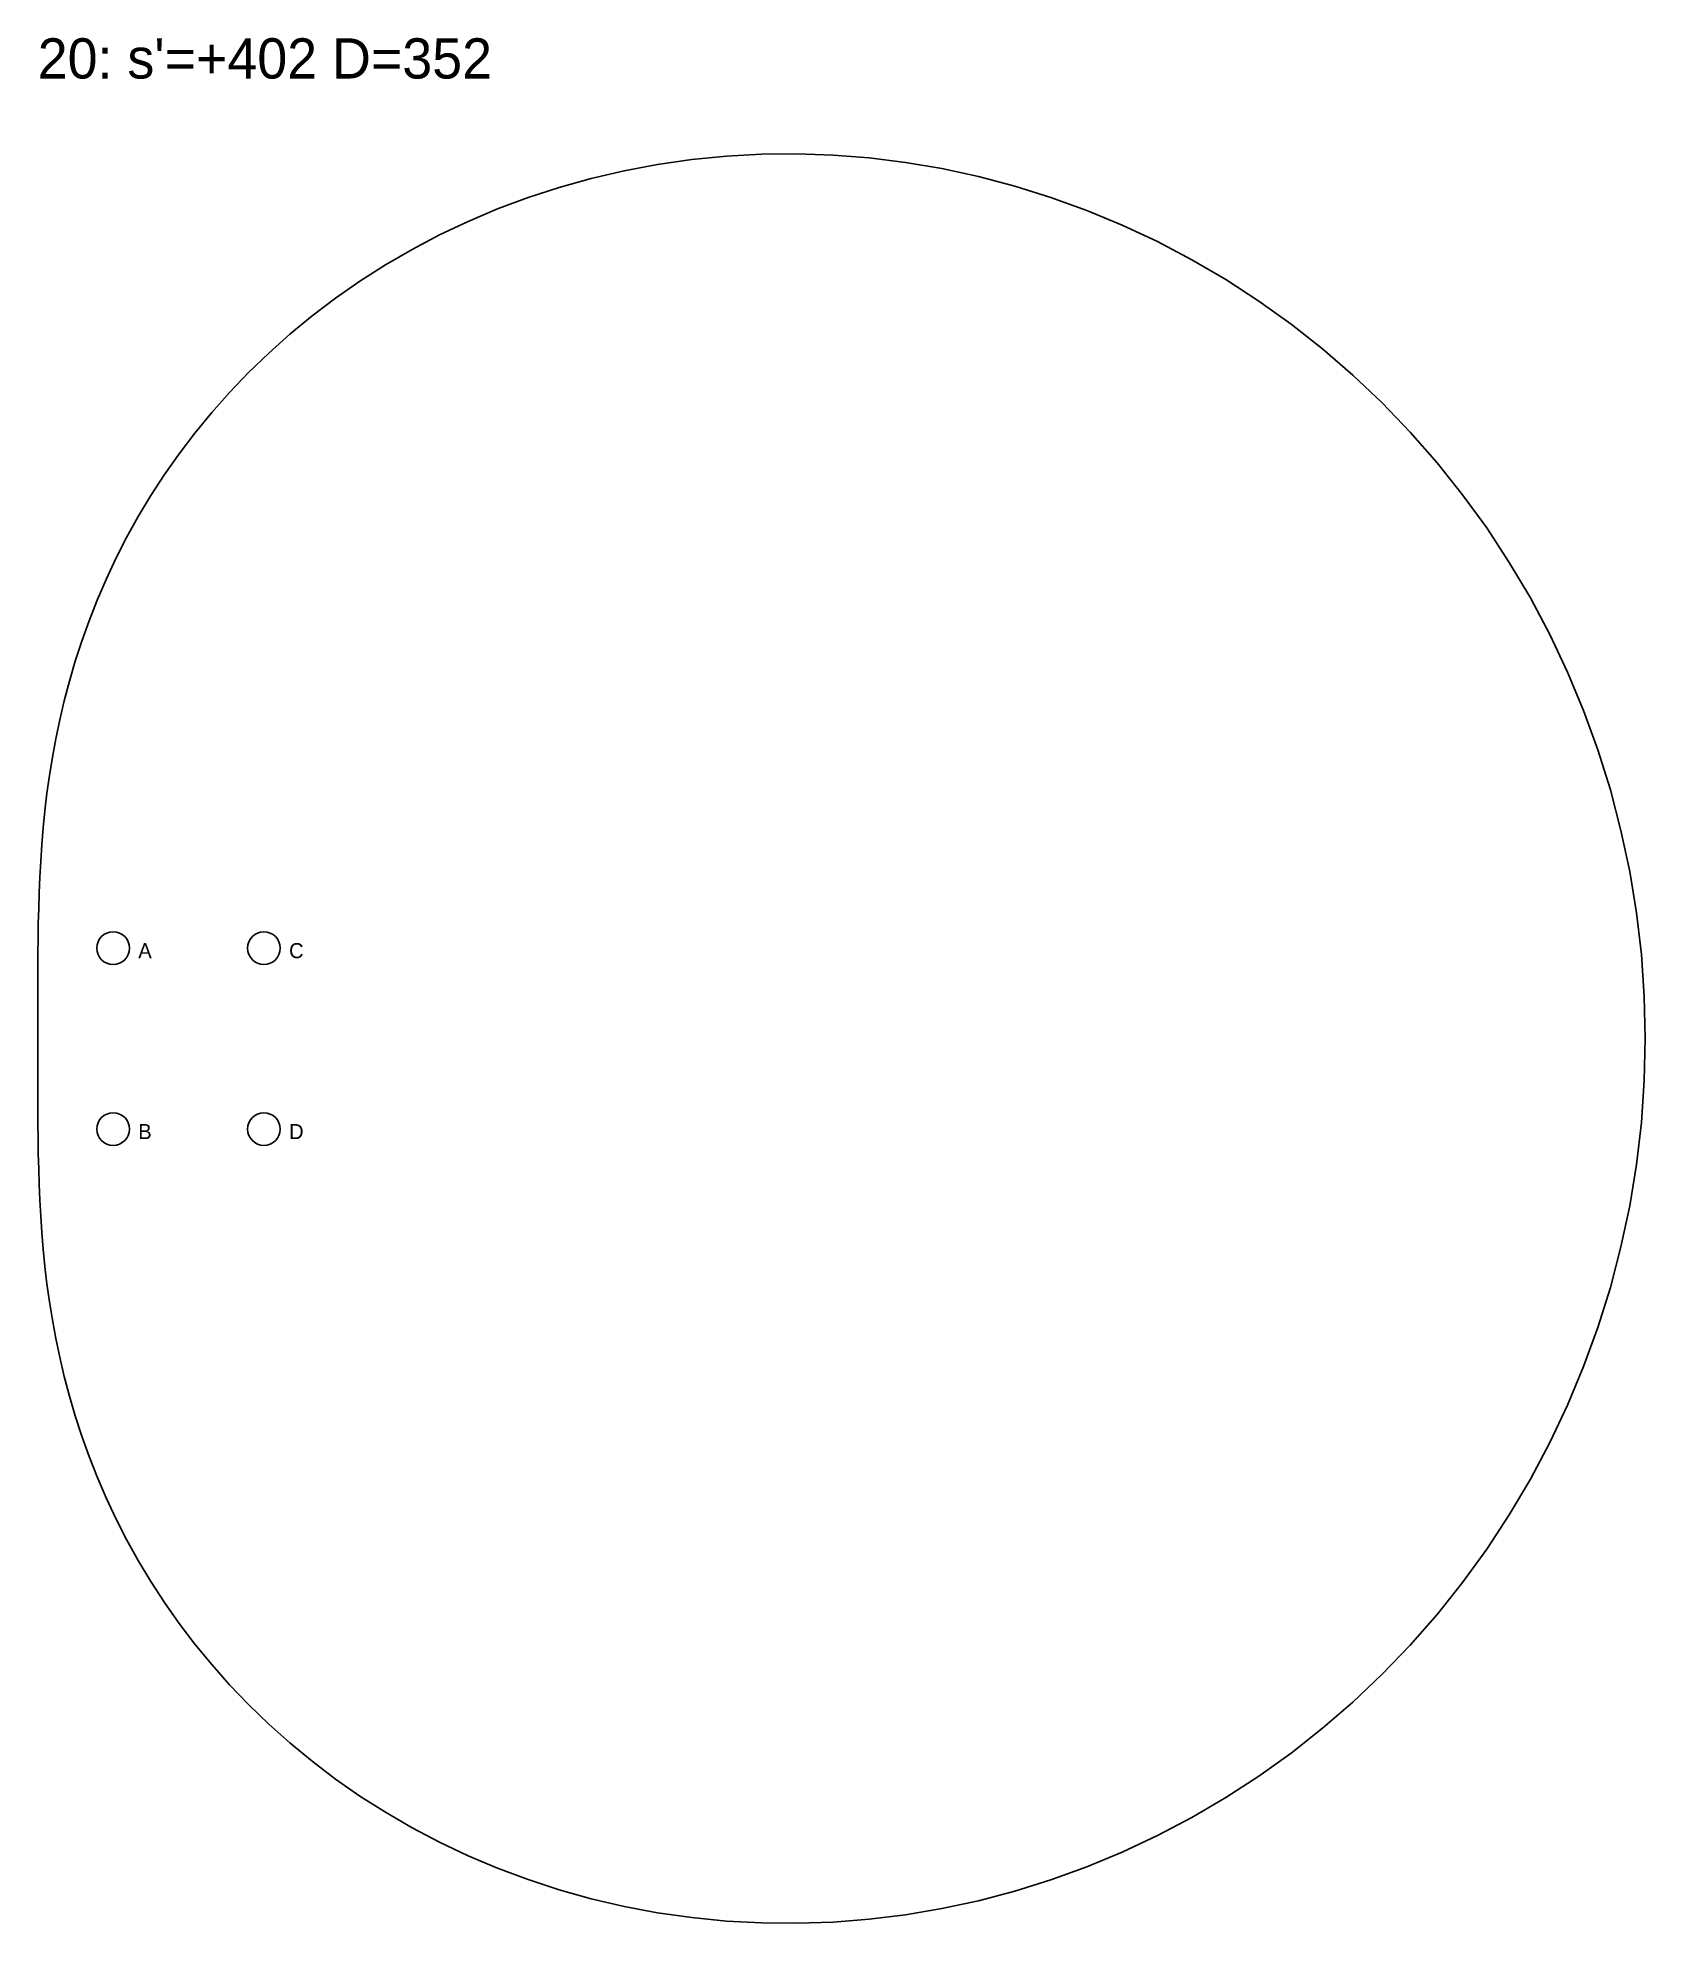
# Model space of a CAD drawing. Header units: millimetres. Extents: x 0 to 2007, y -5243 to 138.
# Drawn here: x 0 to 319.8, y -1776 to -1400.9 of the extents above; entities that cross this region are included whole.
import ezdxf

# ---------------------------------------------------------------- set-up
doc = ezdxf.new("R2010")
doc.units = ezdxf.units.MM
for name, color, linetype in [('DOWEL', 5, 'CONTINUOUS'), ('SLAB_20', 4, 'CONTINUOUS'), ('TEXT', 1, 'CONTINUOUS')]:
    doc.layers.add(name, color=color, linetype=linetype)

msp = doc.modelspace()

# ---------------------------------------------------------------- texts
at = {"layer": 'DOWEL'}
for s, p in [('A', (20, -1584)), ('C', (50, -1584)), ('B', (20, -1620)), ('D', (50, -1620))]:
    msp.add_text(s, height=3, dxfattribs=at).set_placement(p)
at = {"layer": 'TEXT'}
msp.add_text("20: s'=+402 D=352", height=8, dxfattribs=at).set_placement((0, -1408.99))

# ---------------------------------------------------------------- linework, layer by layer
at = {"layer": 'DOWEL'}
for centre in [(15, -1582), (45, -1582), (15, -1618), (45, -1618)]:
    msp.add_circle(centre, 3.25, dxfattribs=at)
at = {"layer": 'SLAB_20'}
msp.add_lwpolyline([(319.772, -1600), (319.577, -1591.632), (318.993, -1583.284), (318.023, -1574.977), (316.667, -1566.731), (314.932, -1558.565), (312.822, -1550.5), (310.344, -1542.555), (307.504, -1534.748), (304.313, -1527.098), (300.778, -1519.623), (296.911, -1512.339), (292.724, -1505.264), (288.228, -1498.413), (283.437, -1491.8), (278.365, -1485.441), (273.028, -1479.347), (267.439, -1473.532), (261.617, -1468.006), (255.576, -1462.78), (249.335, -1457.863), (242.911, -1453.263), (236.322, -1448.987), (229.586, -1445.041), (222.721, -1441.429), (215.746, -1438.156), (208.68, -1435.224), (201.541, -1432.634), (194.348, -1430.388), (187.119, -1428.483), (179.872, -1426.918), (172.625, -1425.691), (165.395, -1424.798), (158.2, -1424.232), (151.056, -1423.99), (143.979, -1424.063), (136.984, -1424.445), (130.087, -1425.126), (123.302, -1426.098), (116.641, -1427.35), (110.117, -1428.872), (103.743, -1430.652), (97.529, -1432.679), (91.485, -1434.941), (85.62, -1437.423), (79.943, -1440.114), (74.46, -1443), (69.179, -1446.066), (64.104, -1449.3), (59.24, -1452.688), (54.59, -1456.214), (50.157, -1459.866), (45.942, -1463.629), (41.946, -1467.489), (38.169, -1471.434), (34.61, -1475.45), (31.267, -1479.523), (28.137, -1483.642), (25.216, -1487.793), (22.501, -1491.967), (19.986, -1496.151), (17.665, -1500.335), (15.534, -1504.509), (13.584, -1508.665), (11.809, -1512.792), (10.201, -1516.884), (8.752, -1520.934), (7.453, -1524.935), (6.297, -1528.881), (5.274, -1532.768), (4.376, -1536.592), (3.593, -1540.349), (2.916, -1544.037), (2.337, -1547.654), (1.846, -1551.199), (1.435, -1554.673), (1.095, -1558.076), (0.819, -1561.409), (0.598, -1564.673), (0.424, -1567.872), (0.291, -1571.009), (0.192, -1574.087), (0.12, -1577.111), (0.071, -1580.086), (0.038, -1583.016), (0.018, -1585.907), (0.008, -1588.766), (0.002, -1591.598), (0, -1594.41), (0, -1597.208), (0, -1600), (0, -1602.792), (0, -1605.59), (0.002, -1608.402), (0.008, -1611.234), (0.018, -1614.093), (0.038, -1616.984), (0.071, -1619.914), (0.12, -1622.889), (0.192, -1625.913), (0.291, -1628.991), (0.424, -1632.128), (0.598, -1635.327), (0.819, -1638.591), (1.095, -1641.924), (1.435, -1645.327), (1.846, -1648.801), (2.337, -1652.346), (2.916, -1655.963), (3.593, -1659.651), (4.376, -1663.408), (5.274, -1667.232), (6.297, -1671.119), (7.453, -1675.065), (8.752, -1679.066), (10.201, -1683.116), (11.809, -1687.208), (13.584, -1691.335), (15.534, -1695.491), (17.665, -1699.665), (19.986, -1703.849), (22.501, -1708.033), (25.216, -1712.207), (28.137, -1716.358), (31.267, -1720.477), (34.61, -1724.55), (38.169, -1728.566), (41.946, -1732.511), (45.942, -1736.371), (50.157, -1740.134), (54.59, -1743.786), (59.24, -1747.312), (64.104, -1750.7), (69.179, -1753.934), (74.46, -1757), (79.943, -1759.886), (85.62, -1762.577), (91.485, -1765.059), (97.529, -1767.321), (103.743, -1769.348), (110.117, -1771.128), (116.641, -1772.65), (123.302, -1773.902), (130.087, -1774.874), (136.984, -1775.555), (143.979, -1775.937), (151.056, -1776.01), (158.2, -1775.768), (165.395, -1775.202), (172.625, -1774.309), (179.872, -1773.082), (187.119, -1771.517), (194.348, -1769.612), (201.541, -1767.366), (208.68, -1764.776), (215.746, -1761.844), (222.721, -1758.571), (229.586, -1754.959), (236.322, -1751.013), (242.911, -1746.737), (249.335, -1742.137), (255.576, -1737.22), (261.617, -1731.994), (267.439, -1726.468), (273.028, -1720.653), (278.365, -1714.559), (283.437, -1708.2), (288.228, -1701.587), (292.724, -1694.736), (296.911, -1687.661), (300.778, -1680.377), (304.313, -1672.902), (307.504, -1665.252), (310.344, -1657.445), (312.822, -1649.5), (314.932, -1641.435), (316.667, -1633.269), (318.023, -1625.023), (318.993, -1616.716), (319.577, -1608.368)], close=True, dxfattribs=at)

msp.set_redraw_order([(e.dxf.handle, doc.entitydb.next_handle()) for e in msp.query("TEXT MTEXT ATTDEF DIMENSION ARC_DIMENSION")])  # texts and dimensions are drawn at this point

doc.saveas('drawing.dxf')
